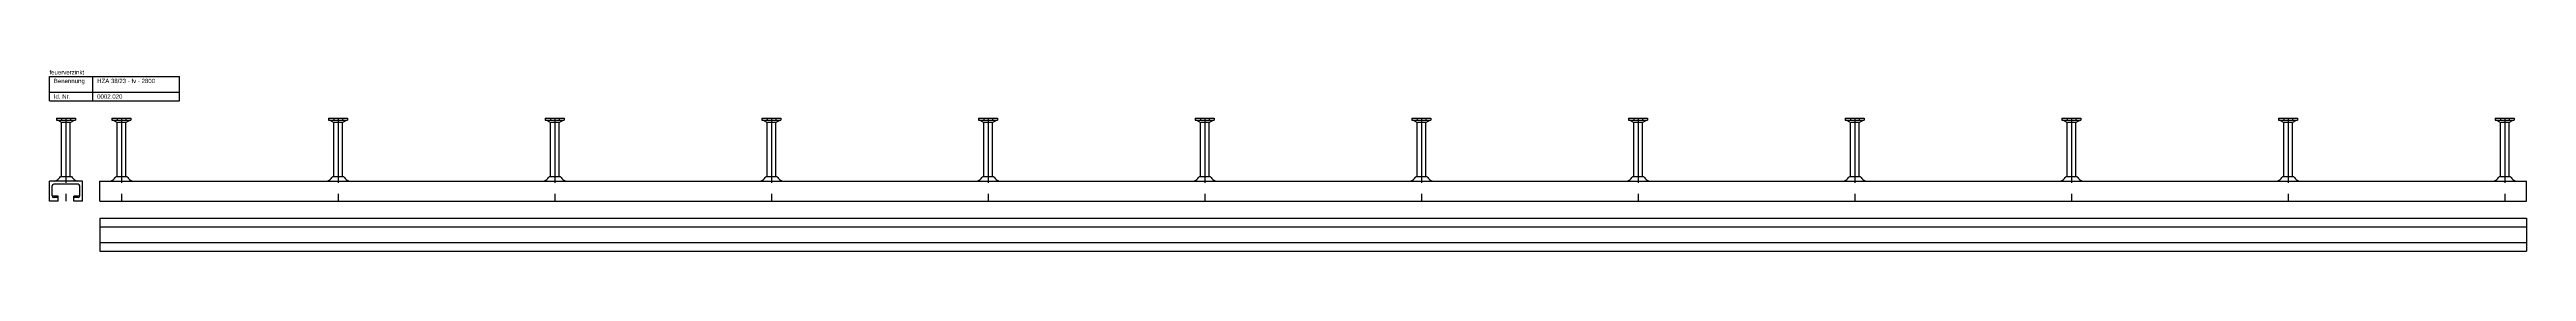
# Model space of a CAD drawing. Header units: millimetres. Extents: x -218 to 5910, y -4299 to 2743.
# Drawn here: x -218 to 2640, y -1127 to -917 of the extents above; entities that cross this region are included whole.
import ezdxf

# ---------------------------------------------------------------- set-up
doc = ezdxf.new("R2010")
doc.units = ezdxf.units.MM
doc.header["$LTSCALE"] = 10
doc.linetypes.add('MITTE2', pattern=[1.125, 0.75, -0.125, 0.125, -0.125])
doc.layers.add('HALFEN', color=2, linetype='CONTINUOUS')
doc.styles.add('ARIAL50', font='ARIAL.TTF', dxfattribs={"height": 5})

msp = doc.modelspace()

# ---------------------------------------------------------------- linework, layer by layer
at = {"layer": 'HALFEN'}
for p, q in [((-217.8, -952.8), (-217.8, -924.8)), ((-217.8, -924.8), (-67.8, -924.8)), ((-217.8, -942.8), (-67.8, -942.8)), ((-167.8, -952.8), (-167.8, -924.8)), ((-67.8, -952.8), (-67.8, -924.8)), ((-217.8, -952.8), (-67.8, -952.8)), ((-209.7, -972.8), (-187.8, -972.8)), ((-209.7, -972.8), (-209.7, -975)), ((-209.7, -975), (-187.8, -975)), ((-204.3, -977.5), (-208.6, -975)), ((-203.8, -972.8), (-203.8, -975)), ((-203.8, -1040.5), (-203.8, -978.3)), ((-194.2, -977.8), (-203.3, -977.8)), ((-193.8, -1040.5), (-193.8, -978.3)), ((-193.7, -972.8), (-193.7, -975)), ((-193.3, -977.5), (-188.9, -975)), ((-187.8, -972.8), (-187.8, -975)), ((-145.7, -972.8), (-123.8, -972.8)), ((-145.7, -972.8), (-145.7, -975)), ((-145.7, -975), (-123.8, -975)), ((-140.3, -977.5), (-144.6, -975)), ((-139.8, -972.8), (-139.8, -975)), ((-139.8, -1040.5), (-139.8, -978.3)), ((-130.2, -977.8), (-139.3, -977.8)), ((-129.8, -1040.5), (-129.8, -978.3)), ((-129.7, -972.8), (-129.7, -975)), ((-129.3, -977.5), (-124.9, -975)), ((-123.8, -972.8), (-123.8, -975)), ((104.3, -972.8), (126.2, -972.8)), ((104.3, -972.8), (104.3, -975)), ((104.3, -975), (126.2, -975)), ((109.7, -977.5), (105.4, -975)), ((110.2, -972.8), (110.2, -975)), ((110.2, -1040.5), (110.2, -978.3)), ((119.8, -977.8), (110.7, -977.8)), ((120.2, -1040.5), (120.2, -978.3)), ((120.3, -972.8), (120.3, -975)), ((120.7, -977.5), (125.1, -975)), ((126.2, -972.8), (126.2, -975)), ((354.3, -972.8), (376.2, -972.8)), ((354.3, -972.8), (354.3, -975)), ((354.3, -975), (376.2, -975)), ((359.7, -977.5), (355.4, -975)), ((360.2, -972.8), (360.2, -975)), ((360.2, -1040.5), (360.2, -978.3)), ((369.8, -977.8), (360.7, -977.8)), ((370.2, -1040.5), (370.2, -978.3)), ((370.3, -972.8), (370.3, -975)), ((370.7, -977.5), (375.1, -975)), ((376.2, -972.8), (376.2, -975)), ((604.3, -972.8), (626.2, -972.8)), ((604.3, -972.8), (604.3, -975)), ((604.3, -975), (626.2, -975)), ((609.7, -977.5), (605.4, -975)), ((610.2, -972.8), (610.2, -975)), ((610.2, -1040.5), (610.2, -978.3)), ((619.8, -977.8), (610.7, -977.8)), ((620.2, -1040.5), (620.2, -978.3)), ((620.3, -972.8), (620.3, -975)), ((620.7, -977.5), (625.1, -975)), ((626.2, -972.8), (626.2, -975)), ((854.3, -972.8), (854.3, -975)), ((854.3, -972.8), (876.2, -972.8)), ((854.3, -975), (876.2, -975)), ((859.7, -977.5), (855.4, -975)), ((860.2, -972.8), (860.2, -975)), ((860.2, -1040.5), (860.2, -978.3)), ((869.8, -977.8), (860.7, -977.8)), ((870.2, -1040.5), (870.2, -978.3)), ((870.3, -972.8), (870.3, -975)), ((870.7, -977.5), (875.1, -975)), ((876.2, -972.8), (876.2, -975)), ((1104.3, -972.8), (1126.2, -972.8)), ((1104.3, -972.8), (1104.3, -975)), ((1104.3, -975), (1126.2, -975)), ((1109.7, -977.5), (1105.4, -975)), ((1110.2, -972.8), (1110.2, -975)), ((1110.2, -1040.5), (1110.2, -978.3)), ((1119.8, -977.8), (1110.7, -977.8)), ((1120.2, -1040.5), (1120.2, -978.3)), ((1120.3, -972.8), (1120.3, -975)), ((1120.7, -977.5), (1125.1, -975)), ((1126.2, -972.8), (1126.2, -975)), ((1354.3, -972.8), (1376.2, -972.8)), ((1354.3, -972.8), (1354.3, -975)), ((1354.3, -975), (1376.2, -975)), ((1359.7, -977.5), (1355.4, -975)), ((1360.2, -972.8), (1360.2, -975)), ((1360.2, -1040.5), (1360.2, -978.3)), ((1369.8, -977.8), (1360.7, -977.8)), ((1370.2, -1040.5), (1370.2, -978.3)), ((1370.3, -972.8), (1370.3, -975)), ((1370.7, -977.5), (1375.1, -975)), ((1376.2, -972.8), (1376.2, -975)), ((1604.3, -972.8), (1604.3, -975)), ((1604.3, -972.8), (1626.2, -972.8)), ((1604.3, -975), (1626.2, -975)), ((1609.7, -977.5), (1605.4, -975)), ((1610.2, -972.8), (1610.2, -975)), ((1610.2, -1040.5), (1610.2, -978.3)), ((1619.8, -977.8), (1610.7, -977.8)), ((1620.2, -1040.5), (1620.2, -978.3)), ((1620.3, -972.8), (1620.3, -975)), ((1620.7, -977.5), (1625.1, -975)), ((1626.2, -972.8), (1626.2, -975)), ((1854.3, -972.8), (1876.2, -972.8)), ((1854.3, -972.8), (1854.3, -975)), ((1854.3, -975), (1876.2, -975)), ((1859.7, -977.5), (1855.4, -975)), ((1860.2, -972.8), (1860.2, -975)), ((1860.2, -1040.5), (1860.2, -978.3)), ((1869.8, -977.8), (1860.7, -977.8)), ((1870.2, -1040.5), (1870.2, -978.3)), ((1870.3, -972.8), (1870.3, -975)), ((1870.7, -977.5), (1875.1, -975)), ((1876.2, -972.8), (1876.2, -975)), ((2104.3, -972.8), (2104.3, -975)), ((2104.3, -972.8), (2126.2, -972.8)), ((2104.3, -975), (2126.2, -975)), ((2109.7, -977.5), (2105.4, -975)), ((2110.2, -972.8), (2110.2, -975)), ((2110.2, -1040.5), (2110.2, -978.3)), ((2119.8, -977.8), (2110.7, -977.8)), ((2120.2, -1040.5), (2120.2, -978.3)), ((2120.3, -972.8), (2120.3, -975)), ((2120.7, -977.5), (2125.1, -975)), ((2126.2, -972.8), (2126.2, -975)), ((2354.3, -972.8), (2376.2, -972.8)), ((2354.3, -972.8), (2354.3, -975)), ((2354.3, -975), (2376.2, -975)), ((2359.7, -977.5), (2355.4, -975)), ((2360.2, -972.8), (2360.2, -975)), ((2360.2, -1040.5), (2360.2, -978.3)), ((2369.8, -977.8), (2360.7, -977.8)), ((2370.2, -1040.5), (2370.2, -978.3)), ((2370.3, -972.8), (2370.3, -975)), ((2370.7, -977.5), (2375.1, -975)), ((2376.2, -972.8), (2376.2, -975)), ((2604.3, -972.8), (2626.2, -972.8)), ((2604.3, -972.8), (2604.3, -975)), ((2604.3, -975), (2626.2, -975)), ((2609.7, -977.5), (2605.4, -975)), ((2610.2, -972.8), (2610.2, -975)), ((2610.2, -1040.5), (2610.2, -978.3)), ((2619.8, -977.8), (2610.7, -977.8)), ((2620.2, -1040.5), (2620.2, -978.3)), ((2620.3, -972.8), (2620.3, -975)), ((2620.7, -977.5), (2625.1, -975)), ((2626.2, -972.8), (2626.2, -975)), ((-217.8, -1068.8), (-217.8, -1045.8)), ((-179.8, -1045.8), (-217.8, -1045.8)), ((-214.8, -1062.8), (-214.8, -1051.3)), ((-184.8, -1049.3), (-212.8, -1049.3)), ((-205, -1040.5), (-192.5, -1040.5)), ((-182.8, -1062.8), (-182.8, -1051.3)), ((-179.8, -1068.8), (-179.8, -1045.8)), ((-159.8, -1045.8), (2640.2, -1045.8)), ((-159.8, -1068.8), (-159.8, -1045.8)), ((-141, -1040.5), (-128.5, -1040.5)), ((109, -1040.5), (121.5, -1040.5)), ((359, -1040.5), (371.5, -1040.5)), ((609, -1040.5), (621.5, -1040.5)), ((859, -1040.5), (871.5, -1040.5)), ((1109, -1040.5), (1121.5, -1040.5)), ((1359, -1040.5), (1371.5, -1040.5)), ((1609, -1040.5), (1621.5, -1040.5)), ((1859, -1040.5), (1871.5, -1040.5)), ((2109, -1040.5), (2121.5, -1040.5)), ((2359, -1040.5), (2371.5, -1040.5)), ((2609, -1040.5), (2621.5, -1040.5)), ((2640.2, -1068.8), (2640.2, -1045.8)), ((-207.8, -1068.8), (-217.8, -1068.8)), ((-207.8, -1063.3), (-214.7, -1063.3)), ((-207.8, -1064.8), (-212.8, -1064.8)), ((-207.8, -1068.8), (-207.8, -1063.3)), ((-189.8, -1068.8), (-189.8, -1063.3)), ((-182.8, -1063.3), (-189.8, -1063.3)), ((-184.8, -1064.8), (-189.8, -1064.8)), ((-179.8, -1068.8), (-189.8, -1068.8)), ((-159.8, -1068.8), (2640.2, -1068.8)), ((-159.8, -1088.8), (2640.2, -1088.8)), ((-159.8, -1088.8), (-159.8, -1126.8)), ((-159.8, -1098.8), (2640.2, -1098.8)), ((2640.2, -1088.8), (2640.2, -1126.8)), ((-159.8, -1116.8), (2640.2, -1116.8)), ((-159.8, -1126.8), (2640.2, -1126.8))]:
    msp.add_line(p, q, dxfattribs=at)
at = {"layer": 'HALFEN', "color": 1, "linetype": 'MITTE2', "ltscale": 10}
for p, q in [((-198.8, -972.8), (-198.8, -1068.8)), ((-134.8, -972.8), (-134.8, -1068.8)), ((115.2, -972.8), (115.2, -1068.8)), ((365.2, -972.8), (365.2, -1068.8)), ((615.2, -972.8), (615.2, -1068.8)), ((865.2, -972.8), (865.2, -1068.8)), ((1115.2, -972.8), (1115.2, -1068.8)), ((1365.2, -972.8), (1365.2, -1068.8)), ((1615.2, -972.8), (1615.2, -1068.8)), ((1865.2, -972.8), (1865.2, -1068.8)), ((2115.2, -972.8), (2115.2, -1068.8)), ((2365.2, -972.8), (2365.2, -1068.8)), ((2615.2, -972.8), (2615.2, -1068.8))]:
    msp.add_line(p, q, dxfattribs=at)
at = {"layer": 'HALFEN'}
for centre, radius, start, end in [((-204.8, -978.3), 1, 0, 60), ((-192.8, -978.3), 1, 120, 180), ((-140.8, -978.3), 1, 0, 60), ((-128.8, -978.3), 1, 120, 180), ((109.2, -978.3), 1, 0, 60), ((121.2, -978.3), 1, 120, 180), ((359.2, -978.3), 1, 0, 60), ((371.2, -978.3), 1, 120, 180), ((609.2, -978.3), 1, 0, 60), ((621.2, -978.3), 1, 120, 180), ((859.2, -978.3), 1, 0, 60), ((871.2, -978.3), 1, 120, 180), ((1109.2, -978.3), 1, 0, 60), ((1121.2, -978.3), 1, 120, 180), ((1359.2, -978.3), 1, 0, 60), ((1371.2, -978.3), 1, 120, 180), ((1609.2, -978.3), 1, 0, 60), ((1621.2, -978.3), 1, 120, 180), ((1859.2, -978.3), 1, 0, 60), ((1871.2, -978.3), 1, 120, 180), ((2109.2, -978.3), 1, 0, 60), ((2121.2, -978.3), 1, 120, 180), ((2359.2, -978.3), 1, 0, 60), ((2371.2, -978.3), 1, 120, 180), ((2609.2, -978.3), 1, 0, 60), ((2621.2, -978.3), 1, 120, 180), ((-212.8, -1051.3), 2, 90, 180), ((-212.4, -1040.2), 5.54, 270, 305.3444), ((-219.3, -1030.5), 17.4, 305.3444, 325.0185), ((-178.2, -1030.5), 17.4, 214.9815, 234.6556), ((-185.1, -1040.2), 5.54, 234.6556, 270), ((-184.8, -1051.3), 2, 0, 90), ((-148.4, -1040.2), 5.54, 270, 305.3444), ((-155.3, -1030.5), 17.4, 305.3444, 325.0185), ((-114.2, -1030.5), 17.4, 214.9815, 234.6556), ((-121.1, -1040.2), 5.54, 234.6556, 270), ((101.6, -1040.2), 5.54, 270, 305.3444), ((94.7, -1030.5), 17.4, 305.3444, 325.0185), ((135.8, -1030.5), 17.4, 214.9815, 234.6556), ((128.9, -1040.2), 5.54, 234.6556, 270), ((351.6, -1040.2), 5.54, 270, 305.3444), ((344.7, -1030.5), 17.4, 305.3444, 325.0185), ((385.8, -1030.5), 17.4, 214.9815, 234.6556), ((378.9, -1040.2), 5.54, 234.6556, 270), ((601.6, -1040.2), 5.54, 270, 305.3444), ((594.7, -1030.5), 17.4, 305.3444, 325.0185), ((635.8, -1030.5), 17.4, 214.9815, 234.6556), ((628.9, -1040.2), 5.54, 234.6556, 270), ((851.6, -1040.2), 5.54, 270, 305.3444), ((844.7, -1030.5), 17.4, 305.3444, 325.0185), ((885.8, -1030.5), 17.4, 214.9815, 234.6556), ((878.9, -1040.2), 5.54, 234.6556, 270), ((1101.6, -1040.2), 5.54, 270, 305.3444), ((1094.7, -1030.5), 17.4, 305.3444, 325.0185), ((1135.8, -1030.5), 17.4, 214.9815, 234.6556), ((1128.9, -1040.2), 5.54, 234.6556, 270), ((1351.6, -1040.2), 5.54, 270, 305.3444), ((1344.7, -1030.5), 17.4, 305.3444, 325.0185), ((1385.8, -1030.5), 17.4, 214.9815, 234.6556), ((1378.9, -1040.2), 5.54, 234.6556, 270), ((1601.6, -1040.2), 5.54, 270, 305.3444), ((1594.7, -1030.5), 17.4, 305.3444, 325.0185), ((1635.8, -1030.5), 17.4, 214.9815, 234.6556), ((1628.9, -1040.2), 5.54, 234.6556, 270), ((1851.6, -1040.2), 5.54, 270, 305.3444), ((1844.7, -1030.5), 17.4, 305.3444, 325.0185), ((1885.8, -1030.5), 17.4, 214.9815, 234.6556), ((1878.9, -1040.2), 5.54, 234.6556, 270), ((2101.6, -1040.2), 5.54, 270, 305.3444), ((2094.7, -1030.5), 17.4, 305.3444, 325.0185), ((2135.8, -1030.5), 17.4, 214.9815, 234.6556), ((2128.9, -1040.2), 5.54, 234.6556, 270), ((2351.6, -1040.2), 5.54, 270, 305.3444), ((2344.7, -1030.5), 17.4, 305.3444, 325.0185), ((2385.8, -1030.5), 17.4, 214.9815, 234.6556), ((2378.9, -1040.2), 5.54, 234.6556, 270), ((2601.6, -1040.2), 5.54, 270, 305.3444), ((2594.7, -1030.5), 17.4, 305.3444, 325.0185), ((2635.8, -1030.5), 17.4, 214.9815, 234.6556), ((2628.9, -1040.2), 5.54, 234.6556, 270), ((-212.8, -1062.8), 2, 180, 270), ((-184.8, -1062.8), 2, 270, 0)]:
    msp.add_arc(centre, radius, start, end, dxfattribs=at)

# ---------------------------------------------------------------- texts
at = {"layer": 'HALFEN', "style": 'ARIAL50'}
for s, p in [('feuerverzinkt', (-217.8, -922.3)), ('Benennung', (-212.8, -932.3)), ('HZA 38/23 - fv - 2800', (-162.8, -932.3)), ('Id. Nr.', (-212.8, -950.3)), ('0002.020', (-162.8, -950.3))]:
    msp.add_text(s, height=5, dxfattribs=at).set_placement(p)

doc.saveas('drawing.dxf')
